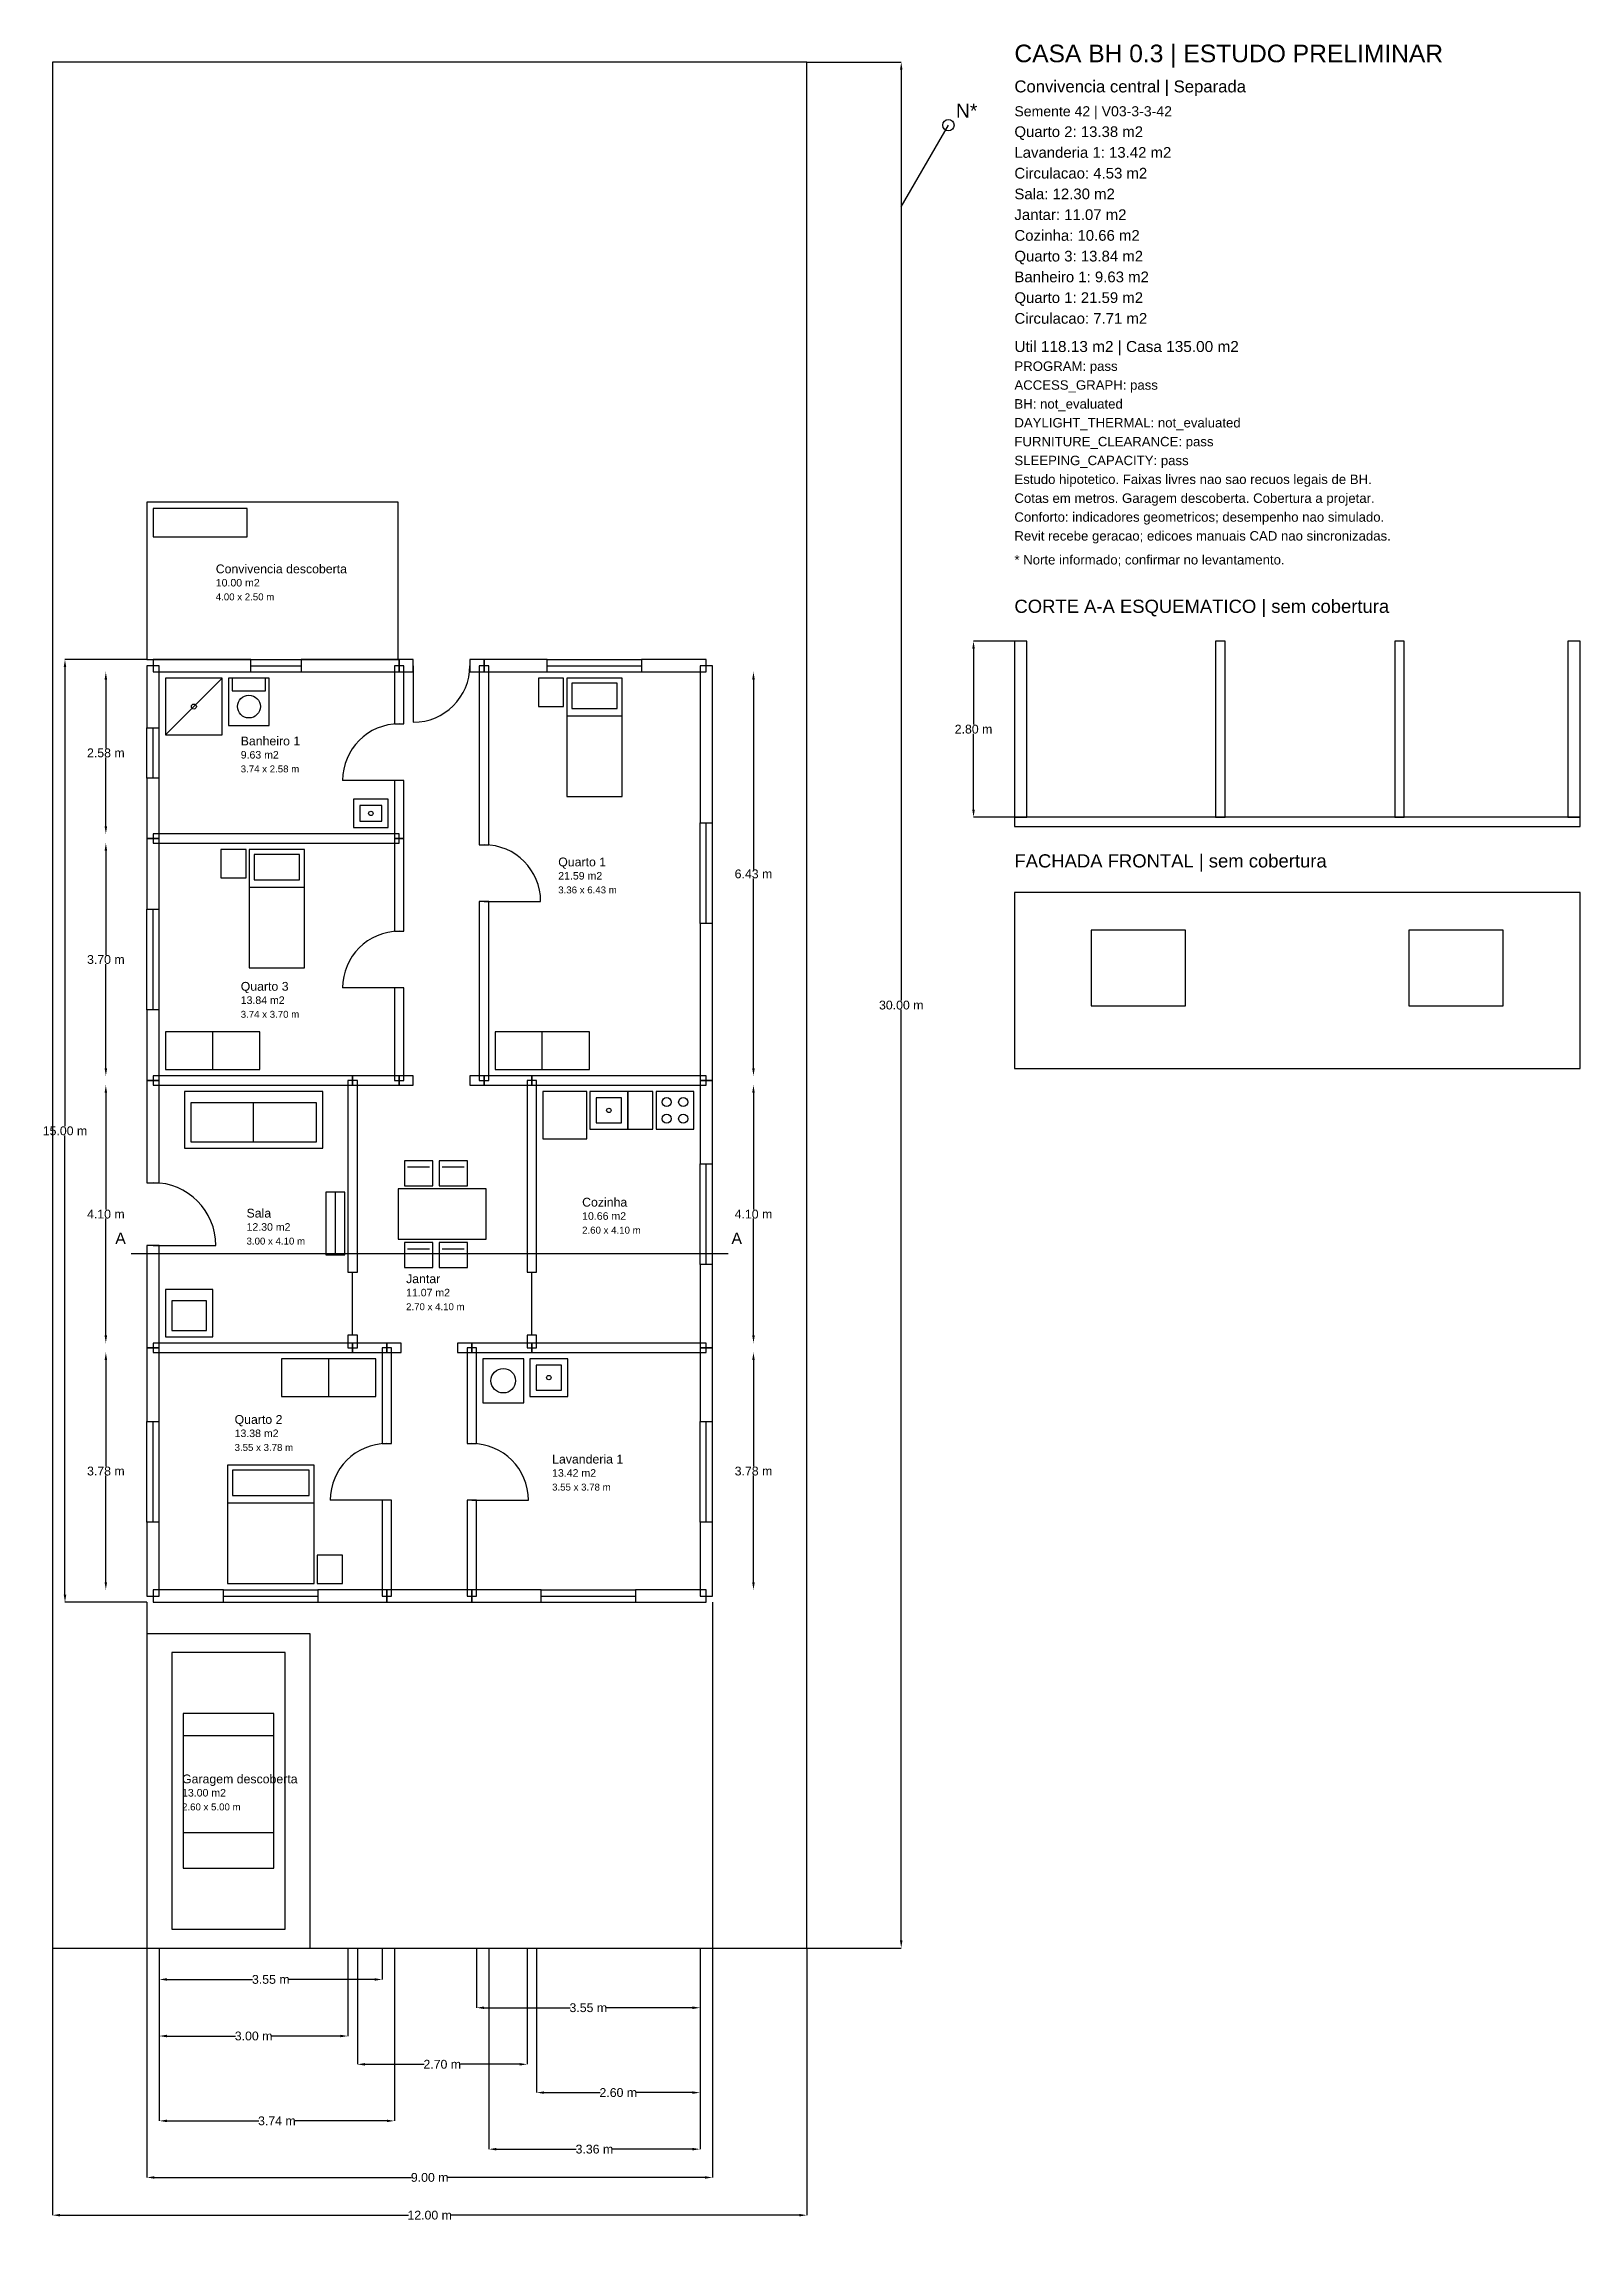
# Model space of a CAD drawing. Header units: millimetres. Extents: x -138 to 106300, y -4459 to 30295.
# Drawn here: x 81862 to 106300, y -4459 to 30295 of the extents above; entities that cross this region are included whole.
import ezdxf

# ---------------------------------------------------------------- set-up
doc = ezdxf.new("R2010")
doc.units = ezdxf.units.MM
doc.header["$MEASUREMENT"] = 0
for name, color, linetype in [('CASA_COTAS', 6, 'Continuous'), ('CASA_ESTUDO', 8, 'Continuous'), ('CASA_EXTERNO', 3, 'Continuous'), ('CASA_JANELAS', 4, 'Continuous'), ('CASA_LOTE', 8, 'Continuous'), ('CASA_MOVEIS', 3, 'Continuous'), ('CASA_PAREDES', 7, 'Continuous'), ('CASA_PORTAS', 2, 'Continuous'), ('CASA_TEXTOS', 7, 'Continuous')]:
    doc.layers.add(name, color=color, linetype=linetype)
doc.styles.get("Standard").update_dxf_attribs({"font": 'arial.ttf'})
doc.dimstyles.get("Standard").update_dxf_attribs({"dimtxt": 0.18, "dimasz": 0.18, "dimexe": 0.18, "dimexo": 0.0625, "dimgap": 0.09, "dimtad": 0, "dimtih": 1, "dimtoh": 1, "dimdec": 4, "dimzin": 0, "dimdsep": 46, "dimtxsty": 'Standard', "dimcen": 0.09, "dimadec": 0, "dimazin": 0, "dimtfac": 1, "dimtdec": 4, "dimtofl": 0, "dimtmove": 0, "dimatfit": 3, "dimfxl": 1, "dimtolj": 1, "dimtzin": 0, "dimarcsym": 0})

msp = doc.modelspace()

# ---------------------------------------------------------------- texts
at = {"layer": 'CASA_TEXTOS'}
for s, height, p in [('CASA BH 0.3 | ESTUDO PRELIMINAR', 280, (97300, 30000)), ('Convivencia central | Separada', 190, (97300, 29520)), ('N*', 220, (96370, 29119.038)), ('Semente 42 | V03-3-3-42', 160, (97300, 29140)), ('Quarto 2: 13.38 m2', 170, (97300, 28810)), ('Lavanderia 1: 13.42 m2', 170, (97300, 28480)), ('Circulacao: 4.53 m2', 170, (97300, 28150)), ('Sala: 12.30 m2', 170, (97300, 27820)), ('Jantar: 11.07 m2', 170, (97300, 27490)), ('Cozinha: 10.66 m2', 170, (97300, 27160)), ('Quarto 3: 13.84 m2', 170, (97300, 26830)), ('Banheiro 1: 9.63 m2', 170, (97300, 26500)), ('Quarto 1: 21.59 m2', 170, (97300, 26170)), ('Circulacao: 7.71 m2', 170, (97300, 25840)), ('Util 118.13 m2 | Casa 135.00 m2', 175, (97300, 25390)), ('PROGRAM: pass', 150, (97300, 25090)), ('ACCESS_GRAPH: pass', 150, (97300, 24790)), ('BH: not_evaluated', 150, (97300, 24490)), ('DAYLIGHT_THERMAL: not_evaluated', 150, (97300, 24190)), ('FURNITURE_CLEARANCE: pass', 150, (97300, 23890)), ('SLEEPING_CAPACITY: pass', 150, (97300, 23590)), ('Estudo hipotetico. Faixas livres nao sao recuos legais de BH.', 150, (97300, 23290)), ('Cotas em metros. Garagem descoberta. Cobertura a projetar.', 150, (97300, 22990)), ('Conforto: indicadores geometricos; desempenho nao simulado.', 150, (97300, 22690)), ('Revit recebe geracao; edicoes manuais CAD nao sincronizadas.', 150, (97300, 22390)), ('Convivencia descoberta', 140, (84598, 21870)), ('* Norte informado; confirmar no levantamento.', 150, (97300, 22010)), ('4.00 x 2.50 m', 110, (84598, 21440)), ('10.00 m2', 120, (84598, 21660)), ('CORTE A-A ESQUEMATICO | sem cobertura', 210, (97300, 21240)), ('Banheiro 1', 140, (84994.95, 19132.5)), ('3.74 x 2.58 m', 110, (84994.95, 18702.5)), ('9.63 m2', 120, (84994.95, 18922.5)), ('FACHADA FRONTAL | sem cobertura', 210, (97300, 17190)), ('21.59 m2', 120, (90044.95, 16997.5)), ('Quarto 1', 140, (90044.95, 17207.5)), ('3.36 x 6.43 m', 110, (90044.95, 16777.5)), ('Quarto 3', 140, (84994.95, 15229)), ('13.84 m2', 120, (84994.95, 15019)), ('3.74 x 3.70 m', 110, (84994.95, 14799)), ('Cozinha', 140, (90425, 11795)), ('Sala', 140, (85087.5, 11621)), ('12.30 m2', 120, (85087.5, 11411)), ('2.60 x 4.10 m', 110, (90425, 11365)), ('10.66 m2', 120, (90425, 11585)), ('A', 180, (83000, 11200)), ('3.00 x 4.10 m', 110, (85087.5, 11191)), ('A', 180, (92800, 11200)), ('Jantar', 140, (87625, 10577)), ('11.07 m2', 120, (87625, 10367)), ('2.70 x 4.10 m', 110, (87625, 10147)), ('Quarto 2', 140, (84897.594, 8338.5)), ('3.55 x 3.78 m', 110, (84897.594, 7908.5)), ('13.38 m2', 120, (84897.594, 8128.5)), ('Lavanderia 1', 140, (89947.594, 7707.5)), ('3.55 x 3.78 m', 110, (89947.594, 7277.5)), ('13.42 m2', 120, (89947.594, 7497.5)), ('Garagem descoberta', 140, (84062, 2620)), ('13.00 m2', 120, (84062, 2410)), ('2.60 x 5.00 m', 110, (84062, 2190))]:
    msp.add_text(s, height=height, dxfattribs=at).set_placement(p)

# ---------------------------------------------------------------- blocks, each defined once
blk = doc.blocks.new('*D31')
at = {"layer": 'CASA_COTAS', "color": 0, "lineweight": -2, "transparency": 16777216}
for p, q in [((82850, 9475), (82850, 9475)), ((82850, 9355), (82850, 7659)), ((82850, 5820), (82850, 7516)), ((82850, 5700), (82850, 5700))]:
    blk.add_line(p, q, dxfattribs=at)
at = {"layer": 'CASA_COTAS', "color": 0, "transparency": 16777216}
for points in [[(82830, 9355), (82870, 9355), (82850, 9475)], [(82830, 5820), (82870, 5820), (82850, 5700)]]:
    blk.add_solid(points, dxfattribs=at)
at = {"layer": 'Defpoints', "color": 0, "transparency": 16777216}
for p in [(82850, 9475), (82850, 9475), (82850, 5700)]:
    blk.add_point(p, dxfattribs=at)
at = {"layer": 'CASA_COTAS', "color": 0, "transparency": 16777216, "insert": (82850, 7587), "char_height": 140, "attachment_point": 5}
blk.add_mtext('\\A1;3.78 m', dxfattribs=at)
blk = doc.blocks.new('*D32')
at = {"layer": 'CASA_COTAS', "color": 0, "lineweight": -2, "transparency": 16777216}
for p, q in [((93150, 9475), (93150, 9475)), ((93150, 9355), (93150, 7659)), ((93150, 5820), (93150, 7516)), ((93150, 5700), (93150, 5700))]:
    blk.add_line(p, q, dxfattribs=at)
at = {"layer": 'CASA_COTAS', "color": 0, "transparency": 16777216}
for points in [[(93130, 9355), (93170, 9355), (93150, 9475)], [(93130, 5820), (93170, 5820), (93150, 5700)]]:
    blk.add_solid(points, dxfattribs=at)
at = {"layer": 'Defpoints', "color": 0, "transparency": 16777216}
for p in [(93150, 9475), (93150, 9475), (93150, 5700)]:
    blk.add_point(p, dxfattribs=at)
at = {"layer": 'CASA_COTAS', "color": 0, "transparency": 16777216, "insert": (93150, 7587), "char_height": 140, "attachment_point": 5}
blk.add_mtext('\\A1;3.78 m', dxfattribs=at)
blk = doc.blocks.new('*D33')
at = {"layer": 'CASA_COTAS', "color": 0, "lineweight": -2, "transparency": 16777216}
for p, q in [((82850, 13725), (82850, 13725)), ((82850, 13605), (82850, 11747)), ((82850, 9745), (82850, 11603)), ((82850, 9625), (82850, 9625))]:
    blk.add_line(p, q, dxfattribs=at)
at = {"layer": 'CASA_COTAS', "color": 0, "transparency": 16777216}
for points in [[(82830, 13605), (82870, 13605), (82850, 13725)], [(82830, 9745), (82870, 9745), (82850, 9625)]]:
    blk.add_solid(points, dxfattribs=at)
at = {"layer": 'Defpoints', "color": 0, "transparency": 16777216}
for p in [(82850, 13725), (82850, 13725), (82850, 9625)]:
    blk.add_point(p, dxfattribs=at)
at = {"layer": 'CASA_COTAS', "color": 0, "transparency": 16777216, "insert": (82850, 11675), "char_height": 140, "attachment_point": 5}
blk.add_mtext('\\A1;4.10 m', dxfattribs=at)
blk = doc.blocks.new('*D34')
at = {"layer": 'CASA_COTAS', "color": 0, "lineweight": -2, "transparency": 16777216}
for p, q in [((93150, 13725), (93150, 13725)), ((93150, 13605), (93150, 11747)), ((93150, 9745), (93150, 11603)), ((93150, 9625), (93150, 9625))]:
    blk.add_line(p, q, dxfattribs=at)
at = {"layer": 'CASA_COTAS', "color": 0, "transparency": 16777216}
for points in [[(93130, 13605), (93170, 13605), (93150, 13725)], [(93130, 9745), (93170, 9745), (93150, 9625)]]:
    blk.add_solid(points, dxfattribs=at)
at = {"layer": 'Defpoints', "color": 0, "transparency": 16777216}
for p in [(93150, 13725), (93150, 13725), (93150, 9625)]:
    blk.add_point(p, dxfattribs=at)
at = {"layer": 'CASA_COTAS', "color": 0, "transparency": 16777216, "insert": (93150, 11675), "char_height": 140, "attachment_point": 5}
blk.add_mtext('\\A1;4.10 m', dxfattribs=at)
blk = doc.blocks.new('*D35')
at = {"layer": 'CASA_COTAS', "color": 0, "lineweight": -2, "transparency": 16777216}
for p, q in [((93150, 13725), (93150, 13725)), ((93150, 13605), (93150, 11747)), ((93150, 9745), (93150, 11603)), ((93150, 9625), (93150, 9625))]:
    blk.add_line(p, q, dxfattribs=at)
at = {"layer": 'CASA_COTAS', "color": 0, "transparency": 16777216}
for points in [[(93130, 13605), (93170, 13605), (93150, 13725)], [(93130, 9745), (93170, 9745), (93150, 9625)]]:
    blk.add_solid(points, dxfattribs=at)
at = {"layer": 'Defpoints', "color": 0, "transparency": 16777216}
for p in [(93150, 13725), (93150, 13725), (93150, 9625)]:
    blk.add_point(p, dxfattribs=at)
at = {"layer": 'CASA_COTAS', "color": 0, "transparency": 16777216, "insert": (93150, 11675), "char_height": 140, "attachment_point": 5}
blk.add_mtext('\\A1;4.10 m', dxfattribs=at)
blk = doc.blocks.new('*D36')
at = {"layer": 'CASA_COTAS', "color": 0, "lineweight": -2, "transparency": 16777216}
for p, q in [((82850, 17575), (82850, 17575)), ((82850, 17455), (82850, 15797)), ((82850, 13995), (82850, 15653)), ((82850, 13875), (82850, 13875))]:
    blk.add_line(p, q, dxfattribs=at)
at = {"layer": 'CASA_COTAS', "color": 0, "transparency": 16777216}
for points in [[(82830, 17455), (82870, 17455), (82850, 17575)], [(82830, 13995), (82870, 13995), (82850, 13875)]]:
    blk.add_solid(points, dxfattribs=at)
at = {"layer": 'Defpoints', "color": 0, "transparency": 16777216}
for p in [(82850, 17575), (82850, 17575), (82850, 13875)]:
    blk.add_point(p, dxfattribs=at)
at = {"layer": 'CASA_COTAS', "color": 0, "transparency": 16777216, "insert": (82850, 15725), "char_height": 140, "attachment_point": 5}
blk.add_mtext('\\A1;3.70 m', dxfattribs=at)
blk = doc.blocks.new('*D37')
at = {"layer": 'CASA_COTAS', "color": 0, "lineweight": -2, "transparency": 16777216}
for p, q in [((82850, 20300), (82850, 20300)), ((82850, 20180), (82850, 19084)), ((82850, 17845), (82850, 18941)), ((82850, 17725), (82850, 17725))]:
    blk.add_line(p, q, dxfattribs=at)
at = {"layer": 'CASA_COTAS', "color": 0, "transparency": 16777216}
for points in [[(82830, 20180), (82870, 20180), (82850, 20300)], [(82830, 17845), (82870, 17845), (82850, 17725)]]:
    blk.add_solid(points, dxfattribs=at)
at = {"layer": 'Defpoints', "color": 0, "transparency": 16777216}
for p in [(82850, 20300), (82850, 20300), (82850, 17725)]:
    blk.add_point(p, dxfattribs=at)
at = {"layer": 'CASA_COTAS', "color": 0, "transparency": 16777216, "insert": (82850, 19012), "char_height": 140, "attachment_point": 5}
blk.add_mtext('\\A1;2.58 m', dxfattribs=at)
blk = doc.blocks.new('*D38')
at = {"layer": 'CASA_COTAS', "color": 0, "lineweight": -2, "transparency": 16777216}
for p, q in [((93150, 20300), (93150, 20300)), ((93150, 20180), (93150, 17159)), ((93150, 13995), (93150, 17016)), ((93150, 13875), (93150, 13875))]:
    blk.add_line(p, q, dxfattribs=at)
at = {"layer": 'CASA_COTAS', "color": 0, "transparency": 16777216}
for points in [[(93130, 20180), (93170, 20180), (93150, 20300)], [(93130, 13995), (93170, 13995), (93150, 13875)]]:
    blk.add_solid(points, dxfattribs=at)
at = {"layer": 'Defpoints', "color": 0, "transparency": 16777216}
for p in [(93150, 20300), (93150, 20300), (93150, 13875)]:
    blk.add_point(p, dxfattribs=at)
at = {"layer": 'CASA_COTAS', "color": 0, "transparency": 16777216, "insert": (93150, 17087), "char_height": 140, "attachment_point": 5}
blk.add_mtext('\\A1;6.43 m', dxfattribs=at)
blk = doc.blocks.new('*D39')
at = {"layer": 'CASA_COTAS', "color": 0, "lineweight": -2, "transparency": 16777216}
for p, q in [((83700, 0), (83700, -500)), ((87245, 0), (87245, -500)), ((83820, -500), (85184, -500)), ((87125, -500), (85761, -500))]:
    blk.add_line(p, q, dxfattribs=at)
at = {"layer": 'CASA_COTAS', "color": 0, "transparency": 16777216}
for points in [[(83820, -480), (83820, -520), (83700, -500)], [(87125, -480), (87125, -520), (87245, -500)]]:
    blk.add_solid(points, dxfattribs=at)
at = {"layer": 'Defpoints', "color": 0, "transparency": 16777216}
for p in [(83700, 0), (87245, 0), (87245, -500)]:
    blk.add_point(p, dxfattribs=at)
at = {"layer": 'CASA_COTAS', "color": 0, "transparency": 16777216, "insert": (85473, -500), "char_height": 140, "attachment_point": 5}
blk.add_mtext('\\A1;3.55 m', dxfattribs=at)
blk = doc.blocks.new('*D40')
at = {"layer": 'CASA_COTAS', "color": 0, "lineweight": -2, "transparency": 16777216}
for p, q in [((88745, 0), (88745, -950)), ((92300, 0), (92300, -950)), ((88865, -950), (90234, -950)), ((92180, -950), (90811, -950))]:
    blk.add_line(p, q, dxfattribs=at)
at = {"layer": 'CASA_COTAS', "color": 0, "transparency": 16777216}
for points in [[(88865, -930), (88865, -970), (88745, -950)], [(92180, -930), (92180, -970), (92300, -950)]]:
    blk.add_solid(points, dxfattribs=at)
at = {"layer": 'Defpoints', "color": 0, "transparency": 16777216}
for p in [(88745, 0), (92300, 0), (92300, -950)]:
    blk.add_point(p, dxfattribs=at)
at = {"layer": 'CASA_COTAS', "color": 0, "transparency": 16777216, "insert": (90523, -950), "char_height": 140, "attachment_point": 5}
blk.add_mtext('\\A1;3.55 m', dxfattribs=at)
blk = doc.blocks.new('*D41')
at = {"layer": 'CASA_COTAS', "color": 0, "lineweight": -2, "transparency": 16777216}
for p, q in [((83700, 0), (83700, -1400)), ((86700, 0), (86700, -1400)), ((83820, -1400), (84911, -1400)), ((86580, -1400), (85489, -1400))]:
    blk.add_line(p, q, dxfattribs=at)
at = {"layer": 'CASA_COTAS', "color": 0, "transparency": 16777216}
for points in [[(83820, -1380), (83820, -1420), (83700, -1400)], [(86580, -1380), (86580, -1420), (86700, -1400)]]:
    blk.add_solid(points, dxfattribs=at)
at = {"layer": 'Defpoints', "color": 0, "transparency": 16777216}
for p in [(83700, 0), (86700, 0), (86700, -1400)]:
    blk.add_point(p, dxfattribs=at)
at = {"layer": 'CASA_COTAS', "color": 0, "transparency": 16777216, "insert": (85200, -1400), "char_height": 140, "attachment_point": 5}
blk.add_mtext('\\A1;3.00 m', dxfattribs=at)
blk = doc.blocks.new('*D42')
at = {"layer": 'CASA_COTAS', "color": 0, "lineweight": -2, "transparency": 16777216}
for p, q in [((86850, 0), (86850, -1850)), ((89550, 0), (89550, -1850)), ((86970, -1850), (87910, -1850)), ((89430, -1850), (88490, -1850))]:
    blk.add_line(p, q, dxfattribs=at)
at = {"layer": 'CASA_COTAS', "color": 0, "transparency": 16777216}
for points in [[(86970, -1830), (86970, -1870), (86850, -1850)], [(89430, -1830), (89430, -1870), (89550, -1850)]]:
    blk.add_solid(points, dxfattribs=at)
at = {"layer": 'Defpoints', "color": 0, "transparency": 16777216}
for p in [(86850, 0), (89550, 0), (89550, -1850)]:
    blk.add_point(p, dxfattribs=at)
at = {"layer": 'CASA_COTAS', "color": 0, "transparency": 16777216, "insert": (88200, -1850), "char_height": 140, "attachment_point": 5}
blk.add_mtext('\\A1;2.70 m', dxfattribs=at)
blk = doc.blocks.new('*D43')
at = {"layer": 'CASA_COTAS', "color": 0, "lineweight": -2, "transparency": 16777216}
for p, q in [((89700, 0), (89700, -2300)), ((92300, 0), (92300, -2300)), ((89820, -2300), (90710, -2300)), ((92180, -2300), (91290, -2300))]:
    blk.add_line(p, q, dxfattribs=at)
at = {"layer": 'CASA_COTAS', "color": 0, "transparency": 16777216}
for points in [[(89820, -2280), (89820, -2320), (89700, -2300)], [(92180, -2280), (92180, -2320), (92300, -2300)]]:
    blk.add_solid(points, dxfattribs=at)
at = {"layer": 'Defpoints', "color": 0, "transparency": 16777216}
for p in [(89700, 0), (92300, 0), (92300, -2300)]:
    blk.add_point(p, dxfattribs=at)
at = {"layer": 'CASA_COTAS', "color": 0, "transparency": 16777216, "insert": (91000, -2300), "char_height": 140, "attachment_point": 5}
blk.add_mtext('\\A1;2.60 m', dxfattribs=at)
blk = doc.blocks.new('*D44')
at = {"layer": 'CASA_COTAS', "color": 0, "lineweight": -2, "transparency": 16777216}
for p, q in [((83700, 0), (83700, -2750)), ((87440, 0), (87440, -2750)), ((83820, -2750), (85281, -2750)), ((87320, -2750), (85859, -2750))]:
    blk.add_line(p, q, dxfattribs=at)
at = {"layer": 'CASA_COTAS', "color": 0, "transparency": 16777216}
for points in [[(83820, -2730), (83820, -2770), (83700, -2750)], [(87320, -2730), (87320, -2770), (87440, -2750)]]:
    blk.add_solid(points, dxfattribs=at)
at = {"layer": 'Defpoints', "color": 0, "transparency": 16777216}
for p in [(83700, 0), (87440, 0), (87440, -2750)]:
    blk.add_point(p, dxfattribs=at)
at = {"layer": 'CASA_COTAS', "color": 0, "transparency": 16777216, "insert": (85570, -2750), "char_height": 140, "attachment_point": 5}
blk.add_mtext('\\A1;3.74 m', dxfattribs=at)
blk = doc.blocks.new('*D45')
at = {"layer": 'CASA_COTAS', "color": 0, "lineweight": -2, "transparency": 16777216}
for p, q in [((88940, 0), (88940, -3200)), ((92300, 0), (92300, -3200)), ((89060, -3200), (90331, -3200)), ((92180, -3200), (90909, -3200))]:
    blk.add_line(p, q, dxfattribs=at)
at = {"layer": 'CASA_COTAS', "color": 0, "transparency": 16777216}
for points in [[(89060, -3180), (89060, -3220), (88940, -3200)], [(92180, -3180), (92180, -3220), (92300, -3200)]]:
    blk.add_solid(points, dxfattribs=at)
at = {"layer": 'Defpoints', "color": 0, "transparency": 16777216}
for p in [(88940, 0), (92300, 0), (92300, -3200)]:
    blk.add_point(p, dxfattribs=at)
at = {"layer": 'CASA_COTAS', "color": 0, "transparency": 16777216, "insert": (90620, -3200), "char_height": 140, "attachment_point": 5}
blk.add_mtext('\\A1;3.36 m', dxfattribs=at)
blk = doc.blocks.new('*D46')
at = {"layer": 'CASA_COTAS', "color": 0, "lineweight": -2, "transparency": 16777216}
for p, q in [((83500, 5500), (83500, -3650)), ((92500, 5500), (92500, -3650)), ((83620, -3650), (87711, -3650)), ((92380, -3650), (88289, -3650))]:
    blk.add_line(p, q, dxfattribs=at)
at = {"layer": 'CASA_COTAS', "color": 0, "transparency": 16777216}
for points in [[(83620, -3630), (83620, -3670), (83500, -3650)], [(92380, -3630), (92380, -3670), (92500, -3650)]]:
    blk.add_solid(points, dxfattribs=at)
at = {"layer": 'Defpoints', "color": 0, "transparency": 16777216}
for p in [(83500, 5500), (92500, 5500), (92500, -3650)]:
    blk.add_point(p, dxfattribs=at)
at = {"layer": 'CASA_COTAS', "color": 0, "transparency": 16777216, "insert": (88000, -3650), "char_height": 140, "attachment_point": 5}
blk.add_mtext('\\A1;9.00 m', dxfattribs=at)
blk = doc.blocks.new('*D47')
at = {"layer": 'CASA_COTAS', "color": 0, "lineweight": -2, "transparency": 16777216}
for p, q in [((83500, 20500), (82200, 20500)), ((82200, 20380), (82200, 13072)), ((82200, 5620), (82200, 12928)), ((83500, 5500), (82200, 5500))]:
    blk.add_line(p, q, dxfattribs=at)
at = {"layer": 'CASA_COTAS', "color": 0, "transparency": 16777216}
for points in [[(82180, 20380), (82220, 20380), (82200, 20500)], [(82180, 5620), (82220, 5620), (82200, 5500)]]:
    blk.add_solid(points, dxfattribs=at)
at = {"layer": 'Defpoints', "color": 0, "transparency": 16777216}
for p in [(82200, 20500), (83500, 20500), (83500, 5500)]:
    blk.add_point(p, dxfattribs=at)
at = {"layer": 'CASA_COTAS', "color": 0, "transparency": 16777216, "insert": (82200, 13000), "char_height": 140, "attachment_point": 5}
blk.add_mtext('\\A1;15.00 m', dxfattribs=at)
blk = doc.blocks.new('*D48')
at = {"layer": 'CASA_COTAS', "color": 0, "lineweight": -2, "transparency": 16777216}
for p, q in [((82000, 0), (82000, -4250)), ((94000, 0), (94000, -4250)), ((82120, -4250), (87664, -4250)), ((93880, -4250), (88336, -4250))]:
    blk.add_line(p, q, dxfattribs=at)
at = {"layer": 'CASA_COTAS', "color": 0, "transparency": 16777216}
for points in [[(82120, -4230), (82120, -4270), (82000, -4250)], [(93880, -4230), (93880, -4270), (94000, -4250)]]:
    blk.add_solid(points, dxfattribs=at)
at = {"layer": 'Defpoints', "color": 0, "transparency": 16777216}
for p in [(82000, 0), (94000, 0), (94000, -4250)]:
    blk.add_point(p, dxfattribs=at)
at = {"layer": 'CASA_COTAS', "color": 0, "transparency": 16777216, "insert": (88000, -4250), "char_height": 140, "attachment_point": 5}
blk.add_mtext('\\A1;12.00 m', dxfattribs=at)
blk = doc.blocks.new('*D49')
at = {"layer": 'CASA_COTAS', "color": 0, "lineweight": -2, "transparency": 16777216}
for p, q in [((94000, 30000), (95500, 30000)), ((95500, 29880), (95500, 15072)), ((95500, 120), (95500, 14928)), ((94000, 0), (95500, 0))]:
    blk.add_line(p, q, dxfattribs=at)
at = {"layer": 'CASA_COTAS', "color": 0, "transparency": 16777216}
for points in [[(95480, 29880), (95520, 29880), (95500, 30000)], [(95480, 120), (95520, 120), (95500, 0)]]:
    blk.add_solid(points, dxfattribs=at)
at = {"layer": 'Defpoints', "color": 0, "transparency": 16777216}
for p in [(94000, 30000), (95500, 30000), (94000, 0)]:
    blk.add_point(p, dxfattribs=at)
at = {"layer": 'CASA_COTAS', "color": 0, "transparency": 16777216, "insert": (95500, 15000), "char_height": 140, "attachment_point": 5}
blk.add_mtext('\\A1;30.00 m', dxfattribs=at)
blk = doc.blocks.new('*D50')
at = {"layer": 'CASA_COTAS', "color": 0, "lineweight": -2, "transparency": 16777216}
for p, q in [((97300, 20790), (96650, 20790)), ((96650, 20670), (96650, 19462)), ((96650, 18110), (96650, 19318)), ((97300, 17990), (96650, 17990))]:
    blk.add_line(p, q, dxfattribs=at)
at = {"layer": 'CASA_COTAS', "color": 0, "transparency": 16777216}
for points in [[(96630, 20670), (96670, 20670), (96650, 20790)], [(96630, 18110), (96670, 18110), (96650, 17990)]]:
    blk.add_solid(points, dxfattribs=at)
at = {"layer": 'Defpoints', "color": 0, "transparency": 16777216}
for p in [(96650, 20790), (97300, 20790), (97300, 17990)]:
    blk.add_point(p, dxfattribs=at)
at = {"layer": 'CASA_COTAS', "color": 0, "transparency": 16777216, "insert": (96650, 19390), "char_height": 140, "attachment_point": 5}
blk.add_mtext('\\A1;2.80 m', dxfattribs=at)

# ---------------------------------------------------------------- dimensions: what is measured, and where the dimension line sits
at = {"layer": 'CASA_COTAS'}
for base, p1, p2, picture, middle in [((95500, 30000), (94000, 0), (94000, 30000), '*D49', (95500, 15000)), ((96650, 20790), (97300, 17990), (97300, 20790), '*D50', (96650, 19390)), ((82200, 20500), (83500, 5500), (83500, 20500), '*D47', (82200, 13000)), ((82850, 20300), (82850, 17725), (82850, 20300), '*D37', (82850, 19012.5)), ((93150, 20300), (93150, 13875), (93150, 20300), '*D38', (93150, 17087.5)), ((82850, 17575), (82850, 13875), (82850, 17575), '*D36', (82850, 15725)), ((82850, 13725), (82850, 9625), (82850, 13725), '*D33', (82850, 11675)), ((93150, 13725), (93150, 9625), (93150, 13725), '*D34', (93150, 11675)), ((93150, 13725), (93150, 9625), (93150, 13725), '*D35', (93150, 11675)), ((82850, 9475), (82850, 5700), (82850, 9475), '*D31', (82850, 7587.5)), ((93150, 9475), (93150, 5700), (93150, 9475), '*D32', (93150, 7587.5))]:
    dim = msp.add_linear_dim(base=base, p1=p1, p2=p2, angle=90, dimstyle='Standard', override={"dimtxt": 140, "dimasz": 120, "dimdec": 2, "dimlfac": 0.001, "dimpost": '<> m'}, dxfattribs=at)
    dim.commit()
    dim.dimension.update_dxf_attribs({"geometry": picture, "text_midpoint": middle})
for base, p1, p2, picture, middle in [((92500, -3650), (83500, 5500), (92500, 5500), '*D46', (88000, -3650)), ((94000, -4250), (82000, 0), (94000, 0), '*D48', (88000, -4250)), ((87245.189, -500), (83700, 0), (87245.189, 0), '*D39', (85472.594, -500)), ((86700, -1400), (83700, 0), (86700, 0), '*D41', (85200, -1400)), ((87439.9, -2750), (83700, 0), (87439.9, 0), '*D44', (85569.95, -2750)), ((89550, -1850), (86850, 0), (89550, 0), '*D42', (88200, -1850)), ((92300, -950), (88745.189, 0), (92300, 0), '*D40', (90522.594, -950)), ((92300, -3200), (88939.9, 0), (92300, 0), '*D45', (90619.95, -3200)), ((92300, -2300), (89700, 0), (92300, 0), '*D43', (91000, -2300))]:
    dim = msp.add_linear_dim(base=base, p1=p1, p2=p2, dimstyle='Standard', override={"dimtxt": 140, "dimasz": 120, "dimdec": 2, "dimlfac": 0.001, "dimpost": '<> m'}, dxfattribs=at)
    dim.commit()
    dim.dimension.update_dxf_attribs({"geometry": picture, "text_midpoint": middle})

# ---------------------------------------------------------------- linework, layer by layer
at = {"layer": 'CASA_ESTUDO'}
for p, q in [((95500, 27700), (96250, 28999.038)), ((83250, 11050), (92750, 11050))]:
    msp.add_line(p, q, dxfattribs=at)
for points in [[(97300, 17990), (97500, 17990), (97500, 20790), (97300, 20790)], [(100500, 17990), (100650, 17990), (100650, 20790), (100500, 20790)], [(103350, 17990), (103500, 17990), (103500, 20790), (103350, 20790)], [(106100, 17990), (106300, 17990), (106300, 20790), (106100, 20790)], [(97300, 17840), (106300, 17840), (106300, 17990), (97300, 17990)], [(97300, 13990), (106300, 13990), (106300, 16790), (97300, 16790)], [(98522.594, 14990), (100022.594, 14990), (100022.594, 16190), (98522.594, 16190)], [(103572.594, 14990), (105072.594, 14990), (105072.594, 16190), (103572.594, 16190)]]:
    msp.add_lwpolyline(points, close=True, dxfattribs=at)
msp.add_circle((96250, 28999.038), 90, dxfattribs=at)
at = {"layer": 'CASA_EXTERNO'}
for points in [[(83500, 20500), (87500, 20500), (87500, 23000), (83500, 23000)], [(83500, 0), (86100, 0), (86100, 5000), (83500, 5000)]]:
    msp.add_lwpolyline(points, close=True, dxfattribs=at)
at = {"layer": 'CASA_JANELAS'}
for p, q in [((85157.45, 20500), (85957.45, 20500)), ((85157.45, 20400), (85957.45, 20400)), ((85157.45, 20300), (85957.45, 20300)), ((89869.95, 20500), (91369.95, 20500)), ((89869.95, 20400), (91369.95, 20400)), ((89869.95, 20300), (91369.95, 20300)), ((83500, 18612.5), (83500, 19412.5)), ((83600, 18612.5), (83600, 19412.5)), ((83700, 18612.5), (83700, 19412.5)), ((92300, 16300), (92300, 17900)), ((92400, 16300), (92400, 17900)), ((92500, 16300), (92500, 17900)), ((83500, 14925), (83500, 16525)), ((83600, 14925), (83600, 16525)), ((83700, 14925), (83700, 16525)), ((92300, 10875), (92300, 12475)), ((92400, 10875), (92400, 12475)), ((92500, 10875), (92500, 12475)), ((83500, 6775), (83500, 8375)), ((83600, 6775), (83600, 8375)), ((83700, 6775), (83700, 8375)), ((92300, 6775), (92300, 8375)), ((92400, 6775), (92400, 8375)), ((92500, 6775), (92500, 8375)), ((84722.594, 5700), (86222.594, 5700)), ((84722.594, 5600), (86222.594, 5600)), ((89772.594, 5700), (91272.594, 5700)), ((89772.594, 5600), (91272.594, 5600)), ((84722.594, 5500), (86222.594, 5500)), ((89772.594, 5500), (91272.594, 5500))]:
    msp.add_line(p, q, dxfattribs=at)
at = {"layer": 'CASA_LOTE'}
msp.add_lwpolyline([(82000, 0), (94000, 0), (94000, 30000), (82000, 30000)], close=True, dxfattribs=at)
at = {"layer": 'CASA_MOVEIS'}
for p, q in [((83800, 19300), (84700, 20200)), ((90179.95, 19600), (91059.95, 19600)), ((85129.95, 16875), (86009.95, 16875)), ((84550, 13975), (84550, 14575)), ((89789.9, 13975), (89789.9, 14575)), ((85200, 12825), (85200, 13445)), ((87650, 12425), (88000, 12425)), ((88200, 12425), (88550, 12425)), ((86500, 11025), (86500, 12025)), ((87650, 11125), (88000, 11125)), ((88200, 11125), (88550, 11125)), ((86395.189, 8775), (86395.189, 9375)), ((84782.594, 7080), (86162.594, 7080)), ((84080, 3380), (85520, 3380)), ((84080, 1840), (85520, 1840))]:
    msp.add_line(p, q, dxfattribs=at)
for points in [[(83600, 22450), (85100, 22450), (85100, 22900), (83600, 22900)], [(83800, 19300), (84700, 19300), (84700, 20200), (83800, 20200)], [(84800, 19450), (85450, 19450), (85450, 20200), (84800, 20200)], [(84860, 20000), (85390, 20000), (85390, 20200), (84860, 20200)], [(89729.95, 19750), (90129.95, 19750), (90129.95, 20200), (89729.95, 20200)], [(90179.95, 18320), (91059.95, 18320), (91059.95, 20200), (90179.95, 20200)], [(90259.95, 19720), (90979.95, 19720), (90979.95, 20120), (90259.95, 20120)], [(86789.9, 17825), (87339.9, 17825), (87339.9, 18275), (86789.9, 18275)], [(86889.9, 17925), (87239.9, 17925), (87239.9, 18175), (86889.9, 18175)], [(84679.95, 17025), (85079.95, 17025), (85079.95, 17475), (84679.95, 17475)], [(85129.95, 15595), (86009.95, 15595), (86009.95, 17475), (85129.95, 17475)], [(85209.95, 16995), (85929.95, 16995), (85929.95, 17395), (85209.95, 17395)], [(83800, 13975), (85300, 13975), (85300, 14575), (83800, 14575)], [(89039.9, 13975), (90539.9, 13975), (90539.9, 14575), (89039.9, 14575)], [(84100, 12725), (86300, 12725), (86300, 13625), (84100, 13625)], [(89800, 12875), (90500, 12875), (90500, 13625), (89800, 13625)], [(90550, 13025), (91150, 13025), (91150, 13625), (90550, 13625)], [(91150, 13025), (91550, 13025), (91550, 13625), (91150, 13625)], [(91600, 13025), (92200, 13025), (92200, 13625), (91600, 13625)], [(84200, 12825), (86200, 12825), (86200, 13445), (84200, 13445)], [(90650, 13125), (91050, 13125), (91050, 13525), (90650, 13525)], [(87600, 12125), (88050, 12125), (88050, 12525), (87600, 12525)], [(88150, 12125), (88600, 12125), (88600, 12525), (88150, 12525)], [(86350, 11025), (86650, 11025), (86650, 12025), (86350, 12025)], [(87500, 11275), (88900, 11275), (88900, 12075), (87500, 12075)], [(87600, 10825), (88050, 10825), (88050, 11225), (87600, 11225)], [(88150, 10825), (88600, 10825), (88600, 11225), (88150, 11225)], [(83800, 9725), (84550, 9725), (84550, 10475), (83800, 10475)], [(83900, 9825), (84450, 9825), (84450, 10295), (83900, 10295)], [(85645.189, 8775), (87145.189, 8775), (87145.189, 9375), (85645.189, 9375)], [(88845.189, 8675), (89495.189, 8675), (89495.189, 9375), (88845.189, 9375)], [(89595.189, 8775), (90195.189, 8775), (90195.189, 9375), (89595.189, 9375)], [(89695.189, 8875), (90095.189, 8875), (90095.189, 9275), (89695.189, 9275)], [(84782.594, 5800), (86162.594, 5800), (86162.594, 7680), (84782.594, 7680)], [(84862.594, 7200), (86082.594, 7200), (86082.594, 7600), (84862.594, 7600)], [(86212.594, 5800), (86612.594, 5800), (86612.594, 6250), (86212.594, 6250)], [(83900, 300), (85700, 300), (85700, 4700), (83900, 4700)], [(84080, 1268), (85520, 1268), (85520, 3732), (84080, 3732)]]:
    msp.add_lwpolyline(points, close=True, dxfattribs=at)
for centre, radius in [((85125, 19750), 182), ((84250, 19750), 40), ((87064.9, 18050), 35), ((90850, 13325), 35), ((91768, 13457), 72), ((91768, 13193), 72), ((92032, 13457), 72), ((92032, 13193), 72), ((89170.189, 9025), 195), ((89895.189, 9075), 35)]:
    msp.add_circle(centre, radius, dxfattribs=at)
at = {"layer": 'CASA_PAREDES'}
for points in [[(83500, 19412.5), (83700, 19412.5), (83700, 20400), (83500, 20400)], [(83600, 20300), (85157.45, 20300), (85157.45, 20500), (83600, 20500)], [(85957.45, 20300), (87514.9, 20300), (87514.9, 20500), (85957.45, 20500)], [(87439.9, 19475), (87589.9, 19475), (87589.9, 20400), (87439.9, 20400)], [(87514.9, 20300), (87739.9, 20300), (87739.9, 20500), (87514.9, 20500)], [(88639.9, 20300), (88864.9, 20300), (88864.9, 20500), (88639.9, 20500)], [(88789.9, 17550), (88939.9, 17550), (88939.9, 20400), (88789.9, 20400)], [(88864.9, 20300), (89869.95, 20300), (89869.95, 20500), (88864.9, 20500)], [(91369.95, 20300), (92400, 20300), (92400, 20500), (91369.95, 20500)], [(92300, 17900), (92500, 17900), (92500, 20400), (92300, 20400)], [(83500, 17650), (83700, 17650), (83700, 18612.5), (83500, 18612.5)], [(87439.9, 17650), (87589.9, 17650), (87589.9, 18575), (87439.9, 18575)], [(83600, 17575), (87514.9, 17575), (87514.9, 17725), (83600, 17725)], [(83500, 16525), (83700, 16525), (83700, 17650), (83500, 17650)], [(87439.9, 16175), (87589.9, 16175), (87589.9, 17650), (87439.9, 17650)], [(88789.9, 13800), (88939.9, 13800), (88939.9, 16650), (88789.9, 16650)], [(92300, 13800), (92500, 13800), (92500, 16300), (92300, 16300)], [(87439.9, 13800), (87589.9, 13800), (87589.9, 15275), (87439.9, 15275)], [(83500, 13800), (83700, 13800), (83700, 14925), (83500, 14925)], [(83500, 12175), (83700, 12175), (83700, 13800), (83500, 13800)], [(83600, 13725), (86775, 13725), (86775, 13875), (83600, 13875)], [(86700, 10750), (86850, 10750), (86850, 13800), (86700, 13800)], [(86775, 13725), (87514.9, 13725), (87514.9, 13875), (86775, 13875)], [(87514.9, 13725), (87739.9, 13725), (87739.9, 13875), (87514.9, 13875)], [(88639.9, 13725), (88864.9, 13725), (88864.9, 13875), (88639.9, 13875)], [(88864.9, 13725), (89625, 13725), (89625, 13875), (88864.9, 13875)], [(89550, 10750), (89700, 10750), (89700, 13800), (89550, 13800)], [(89625, 13725), (92400, 13725), (92400, 13875), (89625, 13875)], [(92300, 12475), (92500, 12475), (92500, 13800), (92300, 13800)], [(83500, 9550), (83700, 9550), (83700, 11175), (83500, 11175)], [(92300, 9550), (92500, 9550), (92500, 10875), (92300, 10875)], [(86700, 9550), (86850, 9550), (86850, 9750), (86700, 9750)], [(89550, 9550), (89700, 9550), (89700, 9750), (89550, 9750)], [(83500, 8375), (83700, 8375), (83700, 9550), (83500, 9550)], [(83600, 9475), (86775, 9475), (86775, 9625), (83600, 9625)], [(86775, 9475), (87320.189, 9475), (87320.189, 9625), (86775, 9625)], [(87245.189, 8025), (87395.189, 8025), (87395.189, 9550), (87245.189, 9550)], [(87320.189, 9475), (87545.189, 9475), (87545.189, 9625), (87320.189, 9625)], [(88445.189, 9475), (88670.189, 9475), (88670.189, 9625), (88445.189, 9625)], [(88595.189, 8025), (88745.189, 8025), (88745.189, 9550), (88595.189, 9550)], [(88670.189, 9475), (89625, 9475), (89625, 9625), (88670.189, 9625)], [(89625, 9475), (92400, 9475), (92400, 9625), (89625, 9625)], [(92300, 8375), (92500, 8375), (92500, 9550), (92300, 9550)], [(87245.189, 5600), (87395.189, 5600), (87395.189, 7125), (87245.189, 7125)], [(88595.189, 5600), (88745.189, 5600), (88745.189, 7125), (88595.189, 7125)], [(83500, 5600), (83700, 5600), (83700, 6775), (83500, 6775)], [(92300, 5600), (92500, 5600), (92500, 6775), (92300, 6775)], [(83600, 5500), (84722.594, 5500), (84722.594, 5700), (83600, 5700)], [(86222.594, 5500), (87320.189, 5500), (87320.189, 5700), (86222.594, 5700)], [(87320.189, 5500), (88670.189, 5500), (88670.189, 5700), (87320.189, 5700)], [(88670.189, 5500), (89772.594, 5500), (89772.594, 5700), (88670.189, 5700)], [(91272.594, 5500), (92400, 5500), (92400, 5700), (91272.594, 5700)]]:
    msp.add_lwpolyline(points, close=True, dxfattribs=at)
at = {"layer": 'CASA_PORTAS'}
for p, q in [((87739.9, 20400), (87739.9, 19500)), ((87514.9, 18575), (86614.9, 18575)), ((88864.9, 16650), (89764.9, 16650)), ((87514.9, 15275), (86614.9, 15275)), ((83600, 11175), (84600, 11175)), ((86775, 9750), (86775, 10750)), ((89625, 9750), (89625, 10750)), ((87320.189, 7125), (86420.189, 7125)), ((88670.189, 7125), (89570.189, 7125))]:
    msp.add_line(p, q, dxfattribs=at)
for centre, radius, start, end in [((87739.9, 20400), 900, 270, 0), ((87514.9, 18575), 900, 90, 180), ((88864.9, 16650), 900, 0, 90), ((87514.9, 15275), 900, 90, 180), ((83600, 11175), 1000, 0, 90), ((87320.189, 7125), 900, 90, 180), ((88670.189, 7125), 900, 0, 90)]:
    msp.add_arc(centre, radius, start, end, dxfattribs=at)

msp.set_redraw_order([(e.dxf.handle, doc.entitydb.next_handle()) for e in msp.query("TEXT MTEXT ATTDEF DIMENSION ARC_DIMENSION")])  # texts and dimensions are drawn at this point

doc.saveas('drawing.dxf')
